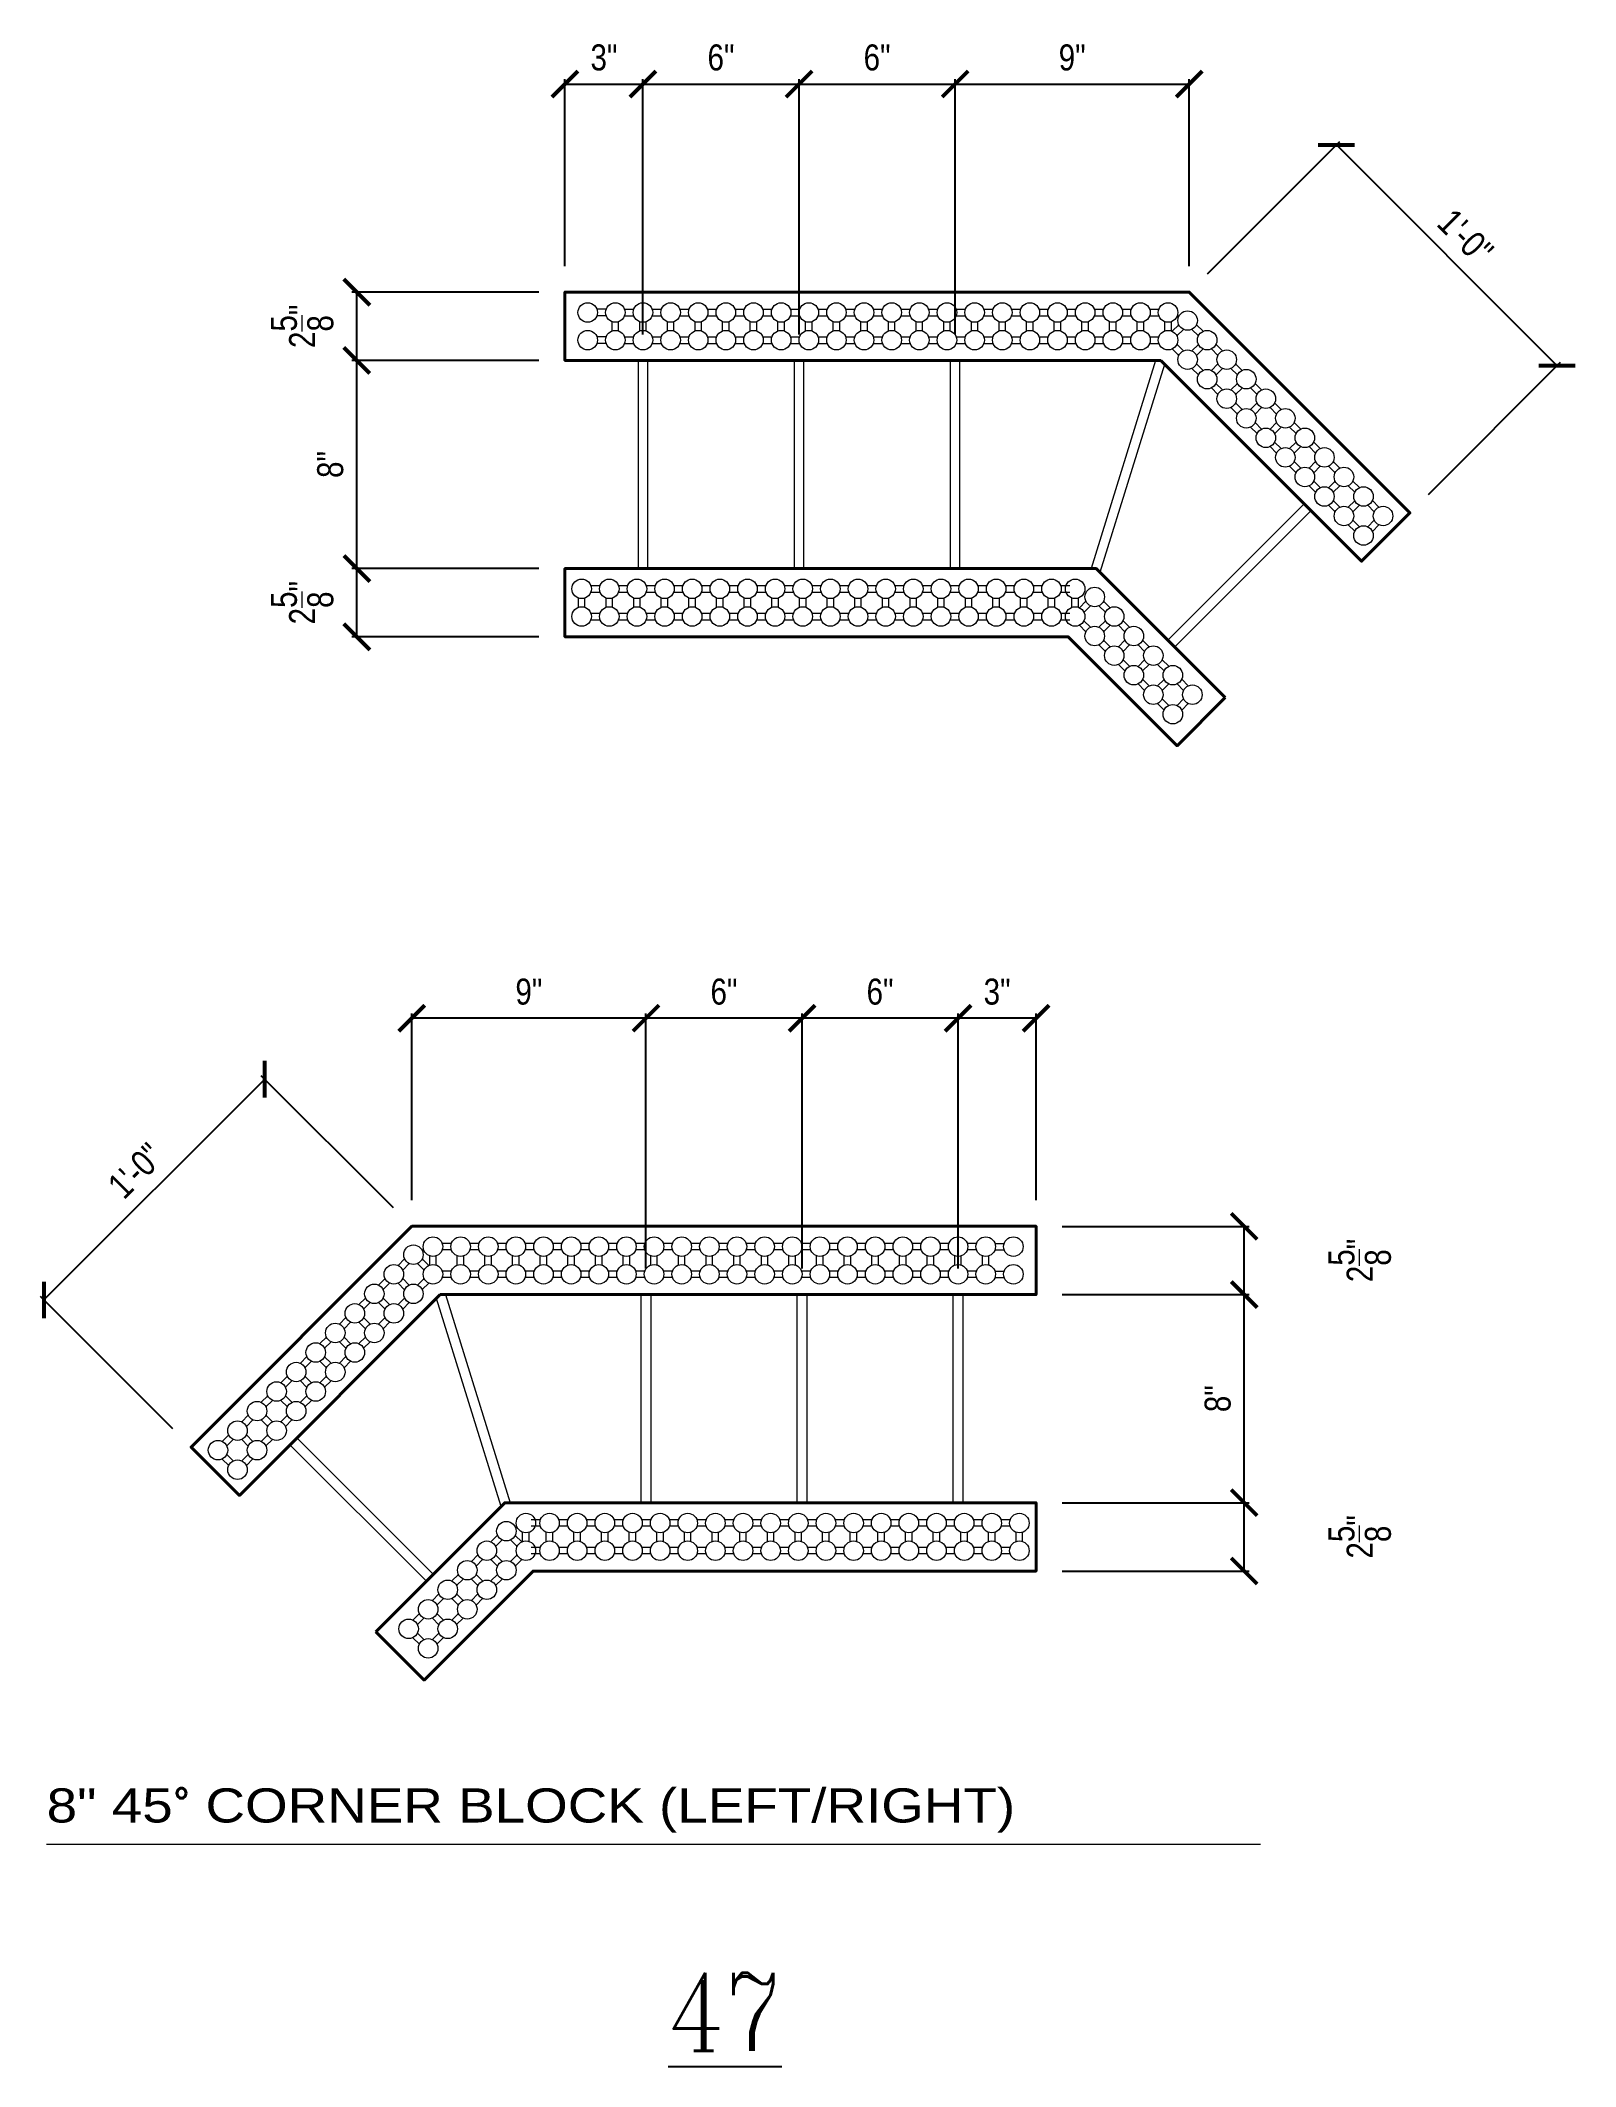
# Model space of a CAD drawing. Header units: inches. Extents: x -332.7 to -273.7, y 530.4 to 608.2.
import ezdxf

# ---------------------------------------------------------------- set-up
doc = ezdxf.new("R2010")
doc.units = ezdxf.units.IN
doc.header["$MEASUREMENT"] = 0
doc.layers.get('Defpoints').update_dxf_attribs({"color": 252})
for name, color, linetype, lineweight in [('1GB fine', 251, 'Continuous', 9), ('2GB med', 7, 'Continuous', 20), ('3GB heavy', 1, 'Continuous', 40), ('DIM', 3, 'Continuous', 13), ('GB Dim', 3, 'Continuous', 13)]:
    doc.layers.add(name, color=color, linetype=linetype, lineweight=lineweight)
doc.styles.add('ARCHTITLE', font='archtitl.shx', dxfattribs={"width": 1.2})
doc.styles.add('ARCTEXT', font='arctext.shx', dxfattribs={"width": 0.85})
doc.styles.add('RomanC', font='romanc.shx', dxfattribs={"width": 0.85, "height": 5})
doc.dimstyles.new('ARCTEXT 1-1', dxfattribs={"dimscale": 0, "dimtxt": 1, "dimasz": 1, "dimexe": 0.1875, "dimexo": 1, "dimgap": 0.5, "dimtad": 1, "dimdec": 4, "dimzin": 3, "dimdsep": 46, "dimlunit": 4, "dimtxsty": 'ARCTEXT', "dimblk": 'ARCHTICK', "dimcen": 1, "dimclrd": 256, "dimclre": 256, "dimclrt": 256, "dimadec": 0, "dimazin": 0, "dimtfac": 1, "dimtdec": 4, "dimtofl": 0, "dimtmove": 2, "dimatfit": 3, "dimldrblk": 'arrow', "dimfxl": 0, "dimtolj": 1, "dimtzin": 0, "dimarcsym": 0})

msp = doc.modelspace()

# ---------------------------------------------------------------- texts
at = {"layer": 'Defpoints', "insert": (-306.35824, 533.9591), "char_height": 3, "width": 90.08, "attachment_point": 2, "style": 'RomanC'}
msp.add_mtext('{\\L47\\P}\\P            ', dxfattribs=at)
at = {"layer": 'GB Dim', "color": 3, "insert": (-332.43537, 541.0502), "char_height": 1.3125, "width": 85.6421366, "attachment_point": 1, "style": 'ARCHTITLE'}
msp.add_mtext('8" 45{\\Fromanc.shx|c0;°} CORNER BLOCK (LEFT/RIGHT)', dxfattribs=at)

# ---------------------------------------------------------------- blocks, each defined once
blk = doc.blocks.new('_ArchTick')
at = {"color": 0, "linetype": 'ByBlock', "const_width": 0.15}
blk.add_lwpolyline([(-0.5, -0.5), (0.5, 0.5)], dxfattribs=at)
blk = doc.blocks.new('*D80')
at = {"layer": 'Defpoints', "color": 0}
for p in [(-297.396, 570.656), (-294.396, 562.656), (-297.396, 560.031)]:
    blk.add_point(p, dxfattribs=at)
at = {"layer": 'GB Dim', "lineweight": -2}
for p, q in [((-297.396, 561.031), (-297.396, 570.844)), ((-294.396, 570.656), (-297.396, 570.656)), ((-294.396, 563.656), (-294.396, 570.844))]:
    blk.add_line(p, q, dxfattribs=at)
at = {"layer": 'GB Dim', "lineweight": -2, "rotation": 180}
blk.add_blockref('_ArchTick', (-297.396, 570.656), dxfattribs=at)
at = {"layer": 'GB Dim', "lineweight": -2}
blk.add_blockref('_ArchTick', (-294.396, 570.656), dxfattribs=at)
at = {"layer": 'GB Dim', "insert": (-295.896, 571.673), "char_height": 1, "attachment_point": 5, "style": 'ARCTEXT'}
blk.add_mtext('\\A1;3"', dxfattribs=at)
blk = doc.blocks.new('arrow')
at = {"layer": 'DIM'}
blk.add_hatch(color=253, dxfattribs=at).paths.add_polyline_path([(-2, 0.5), (-2, -0.5), (0, 0)])
at = {"layer": 'DIM', "lineweight": 9}
for points in [[(-2, 0.983), (-2, 0.5), (-2.469, 0.617)], [(0.374, 0.094), (0, 0)], [(0.374, -0.094), (0, 0)], [(-2, -0.983), (-2, -0.5), (-2.469, -0.617)]]:
    blk.add_lwpolyline(points, dxfattribs=at)
at = {"layer": 'DIM', "lineweight": 15}
blk.add_lwpolyline([(0, 0), (-2, -0.5), (-2, 0.5), (0, 0)], dxfattribs=at)
blk = doc.blocks.new('*D81')
at = {"layer": 'Defpoints', "color": 0}
for p in [(-303.396, 570.656), (-303.396, 560.031), (-297.396, 560.031)]:
    blk.add_point(p, dxfattribs=at)
at = {"layer": 'GB Dim', "lineweight": -2}
for p, q in [((-303.396, 561.031), (-303.396, 570.844)), ((-297.396, 570.656), (-303.396, 570.656)), ((-297.396, 561.031), (-297.396, 570.844))]:
    blk.add_line(p, q, dxfattribs=at)
at = {"layer": 'GB Dim', "lineweight": -2, "rotation": 180}
blk.add_blockref('_ArchTick', (-303.396, 570.656), dxfattribs=at)
at = {"layer": 'GB Dim', "lineweight": -2}
blk.add_blockref('_ArchTick', (-297.396, 570.656), dxfattribs=at)
at = {"layer": 'GB Dim', "insert": (-300.396, 571.673), "char_height": 1, "attachment_point": 5, "style": 'ARCTEXT'}
blk.add_mtext('\\A1;6"', dxfattribs=at)
blk = doc.blocks.new('*D82')
at = {"layer": 'Defpoints', "color": 0}
for p in [(-309.396, 570.656), (-309.396, 560.031), (-303.396, 560.031)]:
    blk.add_point(p, dxfattribs=at)
at = {"layer": 'GB Dim', "lineweight": -2}
for p, q in [((-309.396, 561.031), (-309.396, 570.844)), ((-303.396, 570.656), (-309.396, 570.656)), ((-303.396, 561.031), (-303.396, 570.844))]:
    blk.add_line(p, q, dxfattribs=at)
at = {"layer": 'GB Dim', "lineweight": -2, "rotation": 180}
blk.add_blockref('_ArchTick', (-309.396, 570.656), dxfattribs=at)
at = {"layer": 'GB Dim', "lineweight": -2}
blk.add_blockref('_ArchTick', (-303.396, 570.656), dxfattribs=at)
at = {"layer": 'GB Dim', "insert": (-306.396, 571.673), "char_height": 1, "attachment_point": 5, "style": 'ARCTEXT'}
blk.add_mtext('\\A1;6"', dxfattribs=at)
blk = doc.blocks.new('*D83')
at = {"layer": 'Defpoints', "color": 0}
for p in [(-324.052, 568.313), (-318.396, 562.656), (-326.881, 554.171)]:
    blk.add_point(p, dxfattribs=at)
at = {"layer": 'GB Dim', "lineweight": -2}
for p, q in [((-332.538, 559.828), (-324.052, 568.313)), ((-319.103, 563.363), (-324.185, 568.446)), ((-327.588, 554.878), (-332.67, 559.96))]:
    blk.add_line(p, q, dxfattribs=at)
for p, rotation in [((-324.052, 568.313), 45.00000000000307), ((-332.538, 559.828), 225.000000000003)]:
    blk.add_blockref('_ArchTick', p, dxfattribs=dict(at, rotation=rotation))
at = {"layer": 'GB Dim', "insert": (-329.014, 564.79), "char_height": 1, "attachment_point": 5, "rotation": 45, "style": 'ARCTEXT'}
blk.add_mtext('\\A1;1\'-0"', dxfattribs=at)
blk = doc.blocks.new('*D68')
at = {"layer": 'Defpoints', "color": 0}
for p in [(-318.396, 570.656), (-318.396, 562.656), (-309.396, 560.031)]:
    blk.add_point(p, dxfattribs=at)
at = {"layer": 'GB Dim', "lineweight": -2}
for p, q in [((-318.396, 563.656), (-318.396, 570.844)), ((-309.396, 570.656), (-318.396, 570.656)), ((-309.396, 561.031), (-309.396, 570.844))]:
    blk.add_line(p, q, dxfattribs=at)
at = {"layer": 'GB Dim', "lineweight": -2, "rotation": 180}
blk.add_blockref('_ArchTick', (-318.396, 570.656), dxfattribs=at)
at = {"layer": 'GB Dim', "lineweight": -2}
blk.add_blockref('_ArchTick', (-309.396, 570.656), dxfattribs=at)
at = {"layer": 'GB Dim', "insert": (-313.896, 571.673), "char_height": 1, "attachment_point": 5, "style": 'ARCTEXT'}
blk.add_mtext('\\A1;9"', dxfattribs=at)
blk = doc.blocks.new('*D69')
at = {"layer": 'Defpoints', "color": 0}
for p in [(-294.396, 552.031), (-286.396, 552.031), (-294.396, 549.406)]:
    blk.add_point(p, dxfattribs=at)
at = {"layer": 'GB Dim', "lineweight": -2}
for p, q in [((-293.396, 552.031), (-286.208, 552.031)), ((-286.396, 549.406), (-286.396, 552.031)), ((-293.396, 549.406), (-286.208, 549.406))]:
    blk.add_line(p, q, dxfattribs=at)
for p, rotation in [((-286.396, 552.031), 90), ((-286.396, 549.406), 270)]:
    blk.add_blockref('_ArchTick', p, dxfattribs=dict(at, rotation=rotation))
at = {"layer": 'GB Dim', "insert": (-281.958, 550.719), "char_height": 1, "attachment_point": 5, "rotation": 90, "style": 'ARCTEXT'}
blk.add_mtext('\\A1;2{\\H1.000000x;\\S5/8;}"', dxfattribs=at)
blk = doc.blocks.new('*D70')
at = {"layer": 'Defpoints', "color": 0}
for p in [(-294.396, 560.031), (-286.396, 560.031), (-294.396, 552.031)]:
    blk.add_point(p, dxfattribs=at)
at = {"layer": 'GB Dim', "lineweight": -2}
for p, q in [((-293.396, 560.031), (-286.208, 560.031)), ((-286.396, 552.031), (-286.396, 560.031)), ((-293.396, 552.031), (-286.208, 552.031))]:
    blk.add_line(p, q, dxfattribs=at)
for p, rotation in [((-286.396, 560.031), 90), ((-286.396, 552.031), 270)]:
    blk.add_blockref('_ArchTick', p, dxfattribs=dict(at, rotation=rotation))
at = {"layer": 'GB Dim', "insert": (-287.413, 556.031), "char_height": 1, "attachment_point": 5, "rotation": 90, "style": 'ARCTEXT'}
blk.add_mtext('\\A1;8"', dxfattribs=at)
blk = doc.blocks.new('*D71')
at = {"layer": 'Defpoints', "color": 0}
for p in [(-294.396, 562.656), (-286.396, 562.656), (-294.396, 560.031)]:
    blk.add_point(p, dxfattribs=at)
at = {"layer": 'GB Dim', "lineweight": -2}
for p, q in [((-293.396, 562.656), (-286.208, 562.656)), ((-286.396, 560.031), (-286.396, 562.656)), ((-293.396, 560.031), (-286.208, 560.031))]:
    blk.add_line(p, q, dxfattribs=at)
for p, rotation in [((-286.396, 562.656), 90), ((-286.396, 560.031), 270)]:
    blk.add_blockref('_ArchTick', p, dxfattribs=dict(at, rotation=rotation))
at = {"layer": 'GB Dim', "insert": (-281.958, 561.344), "char_height": 1, "attachment_point": 5, "rotation": 90, "style": 'ARCTEXT'}
blk.add_mtext('\\A1;2{\\H1.000000x;\\S5/8;}"', dxfattribs=at)
blk = doc.blocks.new('*D72')
at = {"layer": 'Defpoints', "color": 0}
for p in [(-309.51, 606.568), (-312.51, 598.568), (-309.51, 595.943)]:
    blk.add_point(p, dxfattribs=at)
at = {"layer": 'GB Dim', "lineweight": -2}
for p, q in [((-312.51, 599.568), (-312.51, 606.755)), ((-309.51, 596.943), (-309.51, 606.755)), ((-312.51, 606.568), (-309.51, 606.568))]:
    blk.add_line(p, q, dxfattribs=at)
at = {"layer": 'GB Dim', "lineweight": -2, "rotation": 180}
blk.add_blockref('_ArchTick', (-312.51, 606.568), dxfattribs=at)
at = {"layer": 'GB Dim', "lineweight": -2}
blk.add_blockref('_ArchTick', (-309.51, 606.568), dxfattribs=at)
at = {"layer": 'GB Dim', "insert": (-311.01, 607.585), "char_height": 1, "attachment_point": 5, "style": 'ARCTEXT'}
blk.add_mtext('\\A1;3"', dxfattribs=at)
blk = doc.blocks.new('*D73')
at = {"layer": 'Defpoints', "color": 0}
for p in [(-303.51, 606.568), (-309.51, 595.943), (-303.51, 595.943)]:
    blk.add_point(p, dxfattribs=at)
at = {"layer": 'GB Dim', "lineweight": -2}
for p, q in [((-309.51, 596.943), (-309.51, 606.755)), ((-303.51, 596.943), (-303.51, 606.755)), ((-309.51, 606.568), (-303.51, 606.568))]:
    blk.add_line(p, q, dxfattribs=at)
at = {"layer": 'GB Dim', "lineweight": -2, "rotation": 180}
blk.add_blockref('_ArchTick', (-309.51, 606.568), dxfattribs=at)
at = {"layer": 'GB Dim', "lineweight": -2}
blk.add_blockref('_ArchTick', (-303.51, 606.568), dxfattribs=at)
at = {"layer": 'GB Dim', "insert": (-306.51, 607.585), "char_height": 1, "attachment_point": 5, "style": 'ARCTEXT'}
blk.add_mtext('\\A1;6"', dxfattribs=at)
blk = doc.blocks.new('*D74')
at = {"layer": 'Defpoints', "color": 0}
for p in [(-297.51, 606.568), (-303.51, 595.943), (-297.51, 595.943)]:
    blk.add_point(p, dxfattribs=at)
at = {"layer": 'GB Dim', "lineweight": -2}
for p, q in [((-303.51, 596.943), (-303.51, 606.755)), ((-297.51, 596.943), (-297.51, 606.755)), ((-303.51, 606.568), (-297.51, 606.568))]:
    blk.add_line(p, q, dxfattribs=at)
at = {"layer": 'GB Dim', "lineweight": -2, "rotation": 180}
blk.add_blockref('_ArchTick', (-303.51, 606.568), dxfattribs=at)
at = {"layer": 'GB Dim', "lineweight": -2}
blk.add_blockref('_ArchTick', (-297.51, 606.568), dxfattribs=at)
at = {"layer": 'GB Dim', "insert": (-300.51, 607.585), "char_height": 1, "attachment_point": 5, "style": 'ARCTEXT'}
blk.add_mtext('\\A1;6"', dxfattribs=at)
blk = doc.blocks.new('*D75')
at = {"layer": 'Defpoints', "color": 0}
for p in [(-282.854, 604.225), (-288.51, 598.568), (-280.025, 590.083)]:
    blk.add_point(p, dxfattribs=at)
at = {"layer": 'GB Dim', "lineweight": -2}
for p, q in [((-287.803, 599.275), (-282.721, 604.357)), ((-274.368, 595.739), (-282.854, 604.225)), ((-279.318, 590.79), (-274.236, 595.872))]:
    blk.add_line(p, q, dxfattribs=at)
for p, rotation in [((-282.854, 604.225), 135.0000000000062), ((-274.368, 595.739), 315.0000000000062)]:
    blk.add_blockref('_ArchTick', p, dxfattribs=dict(at, rotation=rotation))
at = {"layer": 'GB Dim', "insert": (-277.892, 600.701), "char_height": 1, "attachment_point": 5, "rotation": 315, "style": 'ARCTEXT'}
blk.add_mtext('\\A1;1\'-0"', dxfattribs=at)
blk = doc.blocks.new('*D76')
at = {"layer": 'Defpoints', "color": 0}
for p in [(-288.51, 606.568), (-288.51, 598.568), (-297.51, 595.943)]:
    blk.add_point(p, dxfattribs=at)
at = {"layer": 'GB Dim', "lineweight": -2}
for p, q in [((-297.51, 596.943), (-297.51, 606.755)), ((-288.51, 599.568), (-288.51, 606.755)), ((-297.51, 606.568), (-288.51, 606.568))]:
    blk.add_line(p, q, dxfattribs=at)
at = {"layer": 'GB Dim', "lineweight": -2, "rotation": 180}
blk.add_blockref('_ArchTick', (-297.51, 606.568), dxfattribs=at)
at = {"layer": 'GB Dim', "lineweight": -2}
blk.add_blockref('_ArchTick', (-288.51, 606.568), dxfattribs=at)
at = {"layer": 'GB Dim', "insert": (-293.01, 607.585), "char_height": 1, "attachment_point": 5, "style": 'ARCTEXT'}
blk.add_mtext('\\A1;9"', dxfattribs=at)
blk = doc.blocks.new('*D77')
at = {"layer": 'Defpoints', "color": 0}
for p in [(-320.51, 587.943), (-312.51, 587.943), (-312.51, 585.318)]:
    blk.add_point(p, dxfattribs=at)
at = {"layer": 'GB Dim', "lineweight": -2}
for p, q in [((-313.51, 587.943), (-320.698, 587.943)), ((-320.51, 585.318), (-320.51, 587.943)), ((-313.51, 585.318), (-320.698, 585.318))]:
    blk.add_line(p, q, dxfattribs=at)
for p, rotation in [((-320.51, 587.943), 90), ((-320.51, 585.318), 270)]:
    blk.add_blockref('_ArchTick', p, dxfattribs=dict(at, rotation=rotation))
at = {"layer": 'GB Dim', "insert": (-322.615, 586.63), "char_height": 1, "attachment_point": 5, "rotation": 90, "style": 'ARCTEXT'}
blk.add_mtext('\\A1;2{\\H1.000000x;\\S5/8;}"', dxfattribs=at)
blk = doc.blocks.new('*D78')
at = {"layer": 'Defpoints', "color": 0}
for p in [(-320.51, 595.943), (-312.51, 595.943), (-312.51, 587.943)]:
    blk.add_point(p, dxfattribs=at)
at = {"layer": 'GB Dim', "lineweight": -2}
for p, q in [((-313.51, 595.943), (-320.698, 595.943)), ((-320.51, 587.943), (-320.51, 595.943)), ((-313.51, 587.943), (-320.698, 587.943))]:
    blk.add_line(p, q, dxfattribs=at)
for p, rotation in [((-320.51, 595.943), 90), ((-320.51, 587.943), 270)]:
    blk.add_blockref('_ArchTick', p, dxfattribs=dict(at, rotation=rotation))
at = {"layer": 'GB Dim', "insert": (-321.528, 591.943), "char_height": 1, "attachment_point": 5, "rotation": 90, "style": 'ARCTEXT'}
blk.add_mtext('\\A1;8"', dxfattribs=at)
blk = doc.blocks.new('*D79')
at = {"layer": 'Defpoints', "color": 0}
for p in [(-320.51, 598.568), (-312.51, 598.568), (-312.51, 595.943)]:
    blk.add_point(p, dxfattribs=at)
at = {"layer": 'GB Dim', "lineweight": -2}
for p, q in [((-313.51, 598.568), (-320.698, 598.568)), ((-320.51, 595.943), (-320.51, 598.568)), ((-313.51, 595.943), (-320.698, 595.943))]:
    blk.add_line(p, q, dxfattribs=at)
for p, rotation in [((-320.51, 598.568), 90), ((-320.51, 595.943), 270)]:
    blk.add_blockref('_ArchTick', p, dxfattribs=dict(at, rotation=rotation))
at = {"layer": 'GB Dim', "insert": (-322.615, 597.255), "char_height": 1, "attachment_point": 5, "rotation": 90, "style": 'ARCTEXT'}
blk.add_mtext('\\A1;2{\\H1.000000x;\\S5/8;}"', dxfattribs=at)

# ---------------------------------------------------------------- dimensions: what is measured, and where the dimension line sits
at = {"layer": 'GB Dim'}
for base, p1, p2, picture, middle in [((-309.51043, 606.56792), (-312.51043, 598.56792), (-309.51043, 595.94292), '*D72', (-311.01043, 607.58516)), ((-303.51043, 606.56792), (-309.51043, 595.94292), (-303.51043, 595.94292), '*D73', (-306.51043, 607.58516)), ((-297.51043, 606.56792), (-303.51043, 595.94292), (-297.51043, 595.94292), '*D74', (-300.51043, 607.58516)), ((-288.51043, 606.56792), (-297.51043, 595.94292), (-288.51043, 598.56792), '*D76', (-293.01043, 607.58516))]:
    dim = msp.add_linear_dim(base=base, p1=p1, p2=p2, dimstyle='ARCTEXT 1-1', override={"dimscale": 1}, dxfattribs=at)
    dim.commit()
    dim.dimension.update_dxf_attribs({"geometry": picture, "text_midpoint": middle})
for p1, p2, distance, picture, middle in [((-280.02515, 590.08264), (-288.51043, 598.56792), -8, '*D75', (-277.89164, 600.70143)), ((-326.8809, 554.17096), (-318.39562, 562.65624), 8, '*D83', (-329.01441, 564.78975))]:
    dim = msp.add_aligned_dim(p1=p1, p2=p2, distance=distance, dimstyle='ARCTEXT 1-1', override={"dimscale": 1}, dxfattribs=at)
    dim.commit()
    dim.dimension.update_dxf_attribs({"geometry": picture, "text_midpoint": middle})
for base, p1, p2, angle, picture, middle in [((-320.51043, 598.56792), (-312.51043, 595.94292), (-312.51043, 598.56792), 270, '*D79', (-322.6146, 597.25542)), ((-320.51043, 595.94292), (-312.51043, 587.94292), (-312.51043, 595.94292), 270, '*D78', (-321.52767, 591.94292)), ((-320.51043, 587.94292), (-312.51043, 585.31792), (-312.51043, 587.94292), 270, '*D77', (-322.6146, 586.63042)), ((-318.39562, 570.65624), (-309.39562, 560.03124), (-318.39562, 562.65624), 180, '*D68', (-313.89562, 571.67348)), ((-309.39562, 570.65624), (-303.39562, 560.03124), (-309.39562, 560.03124), 180, '*D82', (-306.39562, 571.67348)), ((-303.39562, 570.65624), (-297.39562, 560.03124), (-303.39562, 560.03124), 180, '*D81', (-300.39562, 571.67348)), ((-297.39562, 570.65624), (-294.39562, 562.65624), (-297.39562, 560.03124), 180, '*D80', (-295.89562, 571.67348)), ((-286.39562, 562.65624), (-294.39562, 560.03124), (-294.39562, 562.65624), 270, '*D71', (-281.95812, 561.34374)), ((-286.39562, 560.03124), (-294.39562, 552.03124), (-294.39562, 560.03124), 270, '*D70', (-287.41286, 556.03124)), ((-286.39562, 552.03124), (-294.39562, 549.40624), (-294.39562, 552.03124), 270, '*D69', (-281.95812, 550.71874))]:
    dim = msp.add_linear_dim(base=base, p1=p1, p2=p2, angle=angle, dimstyle='ARCTEXT 1-1', override={"dimscale": 1}, dxfattribs=at)
    dim.commit()
    dim.dimension.update_dxf_attribs({"geometry": picture, "text_midpoint": middle})

# ---------------------------------------------------------------- linework, layer by layer
at = {"layer": '1GB fine'}
for p, q in [((-310.92596, 597.66021), (-311.2824, 597.66021)), ((-310.92674, 597.91094), (-311.28162, 597.91094)), ((-310.6972, 597.07798), (-310.6972, 597.43286)), ((-310.44647, 597.0772), (-310.44647, 597.43364)), ((-310.2199, 597.66021), (-309.86346, 597.66021)), ((-310.21912, 597.91094), (-309.86424, 597.91094)), ((-309.6347, 597.07798), (-309.6347, 597.43286)), ((-309.38397, 597.0772), (-309.38397, 597.43364)), ((-309.1574, 597.66021), (-308.80096, 597.66021)), ((-309.15662, 597.91094), (-308.80174, 597.91094)), ((-308.5722, 597.07798), (-308.5722, 597.43286)), ((-308.32147, 597.0772), (-308.32147, 597.43364)), ((-308.0949, 597.66021), (-307.73846, 597.66021)), ((-308.09412, 597.91094), (-307.73924, 597.91094)), ((-307.5097, 597.07798), (-307.5097, 597.43286)), ((-307.25897, 597.0772), (-307.25897, 597.43364)), ((-307.0324, 597.66021), (-306.67596, 597.66021)), ((-307.03162, 597.91094), (-306.67674, 597.91094)), ((-306.4472, 597.07798), (-306.4472, 597.43286)), ((-306.19647, 597.0772), (-306.19647, 597.43364)), ((-305.9699, 597.66021), (-305.61346, 597.66021)), ((-305.96912, 597.91094), (-305.61424, 597.91094)), ((-305.3847, 597.07798), (-305.3847, 597.43286)), ((-305.13397, 597.0772), (-305.13397, 597.43364)), ((-304.9074, 597.66021), (-304.55096, 597.66021)), ((-304.90662, 597.91094), (-304.55174, 597.91094)), ((-304.3222, 597.07798), (-304.3222, 597.43286)), ((-304.07147, 597.0772), (-304.07147, 597.43364)), ((-303.8449, 597.66021), (-303.48846, 597.66021)), ((-303.84412, 597.91094), (-303.48924, 597.91094)), ((-303.2597, 597.07798), (-303.2597, 597.43286)), ((-303.00897, 597.0772), (-303.00897, 597.43364)), ((-302.7824, 597.66021), (-302.42596, 597.66021)), ((-302.78162, 597.91094), (-302.42674, 597.91094)), ((-302.1972, 597.07798), (-302.1972, 597.43286)), ((-301.94647, 597.0772), (-301.94647, 597.43364)), ((-301.7199, 597.66021), (-301.36346, 597.66021)), ((-301.71912, 597.91094), (-301.36424, 597.91094)), ((-301.1347, 597.07798), (-301.1347, 597.43286)), ((-300.88397, 597.0772), (-300.88397, 597.43364)), ((-300.6574, 597.66021), (-300.30096, 597.66021)), ((-300.65662, 597.91094), (-300.30174, 597.91094)), ((-300.0722, 597.07798), (-300.0722, 597.43286)), ((-299.82147, 597.0772), (-299.82147, 597.43364)), ((-299.5949, 597.66021), (-299.23846, 597.66021)), ((-299.59412, 597.91094), (-299.23924, 597.91094)), ((-299.0097, 597.07798), (-299.0097, 597.43286)), ((-298.75897, 597.0772), (-298.75897, 597.43364)), ((-298.5324, 597.66021), (-298.17596, 597.66021)), ((-298.53162, 597.91094), (-298.17674, 597.91094)), ((-297.9472, 597.07798), (-297.9472, 597.43286)), ((-297.69647, 597.0772), (-297.69647, 597.43364)), ((-297.4699, 597.66021), (-297.11346, 597.66021)), ((-297.46912, 597.91094), (-297.11424, 597.91094)), ((-296.8847, 597.07798), (-296.8847, 597.43286)), ((-296.63397, 597.0772), (-296.63397, 597.43364)), ((-296.4074, 597.66021), (-296.05096, 597.66021)), ((-296.40662, 597.91094), (-296.05174, 597.91094)), ((-295.8222, 597.07798), (-295.8222, 597.43286)), ((-295.57147, 597.0772), (-295.57147, 597.43364)), ((-295.3449, 597.66021), (-294.98846, 597.66021)), ((-295.34412, 597.91094), (-294.98924, 597.91094)), ((-294.7597, 597.07798), (-294.7597, 597.43286)), ((-294.50897, 597.0772), (-294.50897, 597.43364)), ((-294.2824, 597.66021), (-293.92596, 597.66021)), ((-294.28162, 597.91094), (-293.92674, 597.91094)), ((-293.6972, 597.07798), (-293.6972, 597.43286)), ((-293.44647, 597.0772), (-293.44647, 597.43364)), ((-293.2199, 597.66021), (-292.86346, 597.66021)), ((-293.21912, 597.91094), (-292.86424, 597.91094)), ((-292.6347, 597.07798), (-292.6347, 597.43286)), ((-292.38397, 597.0772), (-292.38397, 597.43364)), ((-292.1574, 597.66021), (-291.80096, 597.66021)), ((-292.15662, 597.91094), (-291.80174, 597.91094)), ((-291.5722, 597.07798), (-291.5722, 597.43286)), ((-291.32147, 597.0772), (-291.32147, 597.43364)), ((-291.0949, 597.66021), (-290.73846, 597.66021)), ((-291.09412, 597.91094), (-290.73924, 597.91094)), ((-290.5097, 597.07798), (-290.5097, 597.43286)), ((-290.25897, 597.0772), (-290.25897, 597.43364)), ((-290.0324, 597.66021), (-289.67596, 597.66021)), ((-290.03162, 597.91094), (-289.67674, 597.91094)), ((-289.4472, 597.07798), (-289.4472, 597.43286)), ((-289.19647, 597.0772), (-289.19647, 597.43364)), ((-310.92596, 596.59771), (-311.2824, 596.59771)), ((-310.92674, 596.84844), (-311.28162, 596.84844)), ((-310.2199, 596.59771), (-309.86346, 596.59771)), ((-310.21912, 596.84844), (-309.86424, 596.84844)), ((-309.1574, 596.59771), (-308.80096, 596.59771)), ((-309.15662, 596.84844), (-308.80174, 596.84844)), ((-308.0949, 596.59771), (-307.73846, 596.59771)), ((-308.09412, 596.84844), (-307.73924, 596.84844)), ((-307.0324, 596.59771), (-306.67596, 596.59771)), ((-307.03162, 596.84844), (-306.67674, 596.84844)), ((-305.9699, 596.59771), (-305.61346, 596.59771)), ((-305.96912, 596.84844), (-305.61424, 596.84844)), ((-304.9074, 596.59771), (-304.55096, 596.59771)), ((-304.90662, 596.84844), (-304.55174, 596.84844)), ((-303.8449, 596.59771), (-303.48846, 596.59771)), ((-303.84412, 596.84844), (-303.48924, 596.84844)), ((-302.7824, 596.59771), (-302.42596, 596.59771)), ((-302.78162, 596.84844), (-302.42674, 596.84844)), ((-301.7199, 596.59771), (-301.36346, 596.59771)), ((-301.71912, 596.84844), (-301.36424, 596.84844)), ((-300.6574, 596.59771), (-300.30096, 596.59771)), ((-300.65662, 596.84844), (-300.30174, 596.84844)), ((-299.5949, 596.59771), (-299.23846, 596.59771)), ((-299.59412, 596.84844), (-299.23924, 596.84844)), ((-298.5324, 596.59771), (-298.17596, 596.59771)), ((-298.53162, 596.84844), (-298.17674, 596.84844)), ((-297.4699, 596.59771), (-297.11346, 596.59771)), ((-297.46912, 596.84844), (-297.11424, 596.84844)), ((-296.4074, 596.59771), (-296.05096, 596.59771)), ((-296.40662, 596.84844), (-296.05174, 596.84844)), ((-295.3449, 596.59771), (-294.98846, 596.59771)), ((-295.34412, 596.84844), (-294.98924, 596.84844)), ((-294.2824, 596.59771), (-293.92596, 596.59771)), ((-294.28162, 596.84844), (-293.92674, 596.84844)), ((-293.2199, 596.59771), (-292.86346, 596.59771)), ((-293.21912, 596.84844), (-292.86424, 596.84844)), ((-292.1574, 596.59771), (-291.80096, 596.59771)), ((-292.15662, 596.84844), (-291.80174, 596.84844)), ((-291.0949, 596.59771), (-290.73846, 596.59771)), ((-291.09412, 596.84844), (-290.73924, 596.84844)), ((-290.0324, 596.59771), (-289.67596, 596.59771)), ((-290.03162, 596.84844), (-289.67674, 596.84844)), ((-289.16062, 597.06222), (-288.90968, 597.31316)), ((-288.98388, 596.88438), (-288.73184, 597.13642)), ((-288.15838, 596.88648), (-288.40932, 597.13742)), ((-287.98054, 597.06322), (-288.23257, 597.31526)), ((-288.90968, 596.13518), (-289.16062, 596.38612)), ((-288.73184, 596.31192), (-288.98388, 596.56396)), ((-288.40932, 596.31092), (-288.15838, 596.56186)), ((-288.23257, 596.13308), (-287.98054, 596.38512)), ((-287.98054, 595.56062), (-288.23257, 595.81266)), ((-287.40708, 596.13518), (-287.65802, 596.38612)), ((-287.65802, 595.55962), (-287.40708, 595.81056)), ((-287.22924, 596.31192), (-287.48127, 596.56396)), ((-286.47794, 595.56062), (-286.72997, 595.81266)), ((-288.15838, 595.38388), (-288.40932, 595.63482)), ((-287.48127, 595.38178), (-287.22924, 595.63382)), ((-287.22924, 594.80932), (-287.48127, 595.06136)), ((-286.65578, 595.38388), (-286.90672, 595.63482)), ((-286.90672, 594.80832), (-286.65578, 595.05926)), ((-285.72664, 594.80932), (-285.97867, 595.06136)), ((-287.40708, 594.63258), (-287.65802, 594.88351)), ((-286.72997, 594.63048), (-286.47794, 594.88252)), ((-286.47794, 594.05802), (-286.72997, 594.31005)), ((-285.90448, 594.63258), (-286.15542, 594.88351)), ((-286.15541, 594.05702), (-285.90448, 594.30796)), ((-284.97534, 594.05802), (-285.22737, 594.31005)), ((-286.65578, 593.88128), (-286.90672, 594.13221)), ((-285.97867, 593.87918), (-285.72664, 594.13121)), ((-285.72664, 593.30672), (-285.97867, 593.55875)), ((-285.15318, 593.88128), (-285.40412, 594.13221)), ((-285.40411, 593.30572), (-285.15318, 593.55666)), ((-284.22403, 593.30672), (-284.47607, 593.55875)), ((-285.90448, 593.12997), (-286.15542, 593.38091)), ((-285.22737, 593.12788), (-284.97533, 593.37991)), ((-284.97534, 592.55542), (-285.22737, 592.80745)), ((-284.40188, 593.12997), (-284.65281, 593.38091)), ((-284.65281, 592.55442), (-284.40188, 592.80536)), ((-283.47273, 592.55542), (-283.72477, 592.80745)), ((-285.15318, 592.37867), (-285.40412, 592.62961)), ((-284.47607, 592.37658), (-284.22403, 592.62861)), ((-284.22403, 591.80412), (-284.47607, 592.05615)), ((-283.65058, 592.37867), (-283.90151, 592.62961)), ((-283.90151, 591.80312), (-283.65058, 592.05406)), ((-282.72143, 591.80412), (-282.97347, 592.05615)), ((-284.40188, 591.62737), (-284.65281, 591.87831)), ((-283.65058, 590.87607), (-283.90151, 591.12701)), ((-283.72477, 591.62528), (-283.47273, 591.87731)), ((-283.47273, 591.05282), (-283.72477, 591.30485)), ((-282.89927, 591.62737), (-283.15021, 591.87831)), ((-283.15021, 591.05182), (-282.89927, 591.30275)), ((-282.14797, 590.87607), (-282.39891, 591.12701)), ((-281.97013, 591.05282), (-282.22217, 591.30485)), ((-282.89927, 590.12477), (-283.15021, 590.37571)), ((-282.97347, 590.87397), (-282.72143, 591.12601)), ((-282.72143, 590.30151), (-282.97347, 590.55355)), ((-282.39891, 590.30052), (-282.14797, 590.55145)), ((-282.22217, 590.12267), (-281.97013, 590.37471)), ((-281.39667, 590.12477), (-281.64761, 590.37571)), ((-281.21883, 590.30151), (-281.47087, 590.55355)), ((-282.14797, 589.37347), (-282.39891, 589.62441)), ((-281.97013, 589.55021), (-282.22217, 589.80225)), ((-281.64761, 589.54922), (-281.39667, 589.80015)), ((-281.47087, 589.37137), (-281.21883, 589.62341)), ((-311.51387, 587.28594), (-311.159, 587.28594)), ((-310.45137, 587.28594), (-310.0965, 587.28594)), ((-309.38887, 587.28594), (-309.034, 587.28594)), ((-308.32637, 587.28594), (-307.9715, 587.28594)), ((-307.26387, 587.28594), (-306.909, 587.28594)), ((-306.20137, 587.28594), (-305.8465, 587.28594)), ((-305.13887, 587.28594), (-304.784, 587.28594)), ((-304.07637, 587.28594), (-303.7215, 587.28594)), ((-303.01387, 587.28594), (-302.659, 587.28594)), ((-301.95137, 587.28594), (-301.5965, 587.28594)), ((-300.88887, 587.28594), (-300.534, 587.28594)), ((-299.82637, 587.28594), (-299.4715, 587.28594)), ((-298.76387, 587.28594), (-298.409, 587.28594)), ((-297.70137, 587.28594), (-297.3465, 587.28594)), ((-296.63887, 587.28594), (-296.284, 587.28594)), ((-295.57637, 587.28594), (-295.2215, 587.28594)), ((-294.51387, 587.28594), (-294.159, 587.28594)), ((-293.45137, 587.28594), (-293.0965, 587.28594)), ((-311.99196, 586.45298), (-311.99196, 586.80786)), ((-311.74123, 586.4522), (-311.74123, 586.80864)), ((-311.51465, 587.03521), (-311.15822, 587.03521)), ((-310.92946, 586.45298), (-310.92946, 586.80786)), ((-310.67873, 586.4522), (-310.67873, 586.80864)), ((-310.45215, 587.03521), (-310.09572, 587.03521)), ((-309.86696, 586.45298), (-309.86696, 586.80786)), ((-309.61623, 586.4522), (-309.61623, 586.80864)), ((-309.38965, 587.03521), (-309.03322, 587.03521)), ((-308.80446, 586.45298), (-308.80446, 586.80786)), ((-308.55373, 586.4522), (-308.55373, 586.80864)), ((-308.32715, 587.03521), (-307.97072, 587.03521)), ((-307.74196, 586.45298), (-307.74196, 586.80786)), ((-307.49123, 586.4522), (-307.49123, 586.80864)), ((-307.26465, 587.03521), (-306.90822, 587.03521)), ((-306.67946, 586.45298), (-306.67946, 586.80786)), ((-306.42873, 586.4522), (-306.42873, 586.80864)), ((-306.20215, 587.03521), (-305.84572, 587.03521)), ((-305.61696, 586.45298), (-305.61696, 586.80786)), ((-305.36623, 586.4522), (-305.36623, 586.80864)), ((-305.13965, 587.03521), (-304.78322, 587.03521)), ((-304.55446, 586.45298), (-304.55446, 586.80786)), ((-304.30373, 586.4522), (-304.30373, 586.80864)), ((-304.07715, 587.03521), (-303.72072, 587.03521)), ((-303.49196, 586.45298), (-303.49196, 586.80786)), ((-303.24123, 586.4522), (-303.24123, 586.80864)), ((-303.01465, 587.03521), (-302.65822, 587.03521)), ((-302.42946, 586.45298), (-302.42946, 586.80786)), ((-302.17873, 586.4522), (-302.17873, 586.80864)), ((-301.95215, 587.03521), (-301.59572, 587.03521)), ((-301.36696, 586.45298), (-301.36696, 586.80786)), ((-301.11623, 586.4522), (-301.11623, 586.80864)), ((-300.88965, 587.03521), (-300.53322, 587.03521)), ((-300.30446, 586.45298), (-300.30446, 586.80786)), ((-300.05373, 586.4522), (-300.05373, 586.80864)), ((-299.82715, 587.03521), (-299.47072, 587.03521)), ((-299.24196, 586.45298), (-299.24196, 586.80786)), ((-298.99123, 586.4522), (-298.99123, 586.80864)), ((-298.76465, 587.03521), (-298.40822, 587.03521)), ((-298.17946, 586.45298), (-298.17946, 586.80786)), ((-297.92873, 586.4522), (-297.92873, 586.80864)), ((-297.70215, 587.03521), (-297.34572, 587.03521)), ((-297.11696, 586.45298), (-297.11696, 586.80786)), ((-296.86623, 586.4522), (-296.86623, 586.80864)), ((-296.63965, 587.03521), (-296.28322, 587.03521)), ((-296.05446, 586.45298), (-296.05446, 586.80786)), ((-295.80373, 586.4522), (-295.80373, 586.80864)), ((-295.57715, 587.03521), (-295.22072, 587.03521)), ((-294.99196, 586.45298), (-294.99196, 586.80786)), ((-294.74123, 586.4522), (-294.74123, 586.80864)), ((-294.51465, 587.03521), (-294.15822, 587.03521)), ((-293.92946, 586.45298), (-293.92946, 586.80786)), ((-293.67873, 586.4522), (-293.67873, 586.80864)), ((-293.45215, 587.03521), (-293.09572, 587.03521)), ((-293.01979, 586.45298), (-293.01979, 586.80786)), ((-292.76906, 586.4522), (-292.76906, 586.80864)), ((-292.73321, 586.43722), (-292.48227, 586.68816)), ((-292.55647, 586.25938), (-292.30443, 586.51142)), ((-291.73097, 586.26148), (-291.98191, 586.51242)), ((-291.55313, 586.43822), (-291.80517, 586.69026)), ((-311.51465, 585.97271), (-311.15822, 585.97271)), ((-311.51387, 586.22344), (-311.159, 586.22344)), ((-310.45215, 585.97271), (-310.09572, 585.97271)), ((-310.45137, 586.22344), (-310.0965, 586.22344)), ((-309.38965, 585.97271), (-309.03322, 585.97271)), ((-309.38887, 586.22344), (-309.034, 586.22344)), ((-308.32715, 585.97271), (-307.97072, 585.97271)), ((-308.32637, 586.22344), (-307.9715, 586.22344)), ((-307.26465, 585.97271), (-306.90822, 585.97271)), ((-307.26387, 586.22344), (-306.909, 586.22344)), ((-306.20215, 585.97271), (-305.84572, 585.97271)), ((-306.20137, 586.22344), (-305.8465, 586.22344)), ((-305.13965, 585.97271), (-304.78322, 585.97271)), ((-305.13887, 586.22344), (-304.784, 586.22344)), ((-304.07715, 585.97271), (-303.72072, 585.97271)), ((-304.07637, 586.22344), (-303.7215, 586.22344)), ((-303.01465, 585.97271), (-302.65822, 585.97271)), ((-303.01387, 586.22344), (-302.659, 586.22344)), ((-301.95215, 585.97271), (-301.59572, 585.97271)), ((-301.95137, 586.22344), (-301.5965, 586.22344)), ((-300.88965, 585.97271), (-300.53322, 585.97271)), ((-300.88887, 586.22344), (-300.534, 586.22344)), ((-299.82715, 585.97271), (-299.47072, 585.97271)), ((-299.82637, 586.22344), (-299.4715, 586.22344)), ((-298.76465, 585.97271), (-298.40822, 585.97271)), ((-298.76387, 586.22344), (-298.409, 586.22344)), ((-297.70215, 585.97271), (-297.34572, 585.97271)), ((-297.70137, 586.22344), (-297.3465, 586.22344)), ((-296.63965, 585.97271), (-296.28322, 585.97271)), ((-296.63887, 586.22344), (-296.284, 586.22344)), ((-295.57715, 585.97271), (-295.22072, 585.97271)), ((-295.57637, 586.22344), (-295.2215, 586.22344)), ((-294.51465, 585.97271), (-294.15822, 585.97271)), ((-294.51387, 586.22344), (-294.159, 586.22344)), ((-293.45215, 585.97271), (-293.09572, 585.97271)), ((-293.45137, 586.22344), (-293.0965, 586.22344)), ((-292.48227, 585.51018), (-292.73321, 585.76112)), ((-292.30443, 585.68692), (-292.55647, 585.93896)), ((-291.98191, 585.68592), (-291.73097, 585.93686)), ((-291.80517, 585.50808), (-291.55313, 585.76012)), ((-290.97967, 585.51018), (-291.23061, 585.76112)), ((-290.80183, 585.68692), (-291.05387, 585.93896)), ((-291.73097, 584.75888), (-291.98191, 585.00982)), ((-291.55313, 584.93562), (-291.80517, 585.18766)), ((-291.23061, 584.93462), (-290.97967, 585.18556)), ((-291.05387, 584.75678), (-290.80183, 585.00882)), ((-290.22837, 584.75888), (-290.47931, 585.00982)), ((-290.05053, 584.93562), (-290.30256, 585.18766)), ((-290.97967, 584.00758), (-291.23061, 584.25851)), ((-290.80183, 584.18432), (-291.05387, 584.43636)), ((-290.47931, 584.18332), (-290.22837, 584.43426)), ((-290.30256, 584.00548), (-290.05053, 584.25752)), ((-289.47707, 584.00758), (-289.72801, 584.25851)), ((-289.29923, 584.18432), (-289.55126, 584.43636)), ((-290.22837, 583.25628), (-290.47931, 583.50721)), ((-290.05053, 583.43302), (-290.30256, 583.68505)), ((-289.72801, 583.43202), (-289.47707, 583.68296)), ((-289.55126, 583.25418), (-289.29923, 583.50621)), ((-288.72577, 583.25628), (-288.97671, 583.50721)), ((-288.54793, 583.43302), (-288.79996, 583.68505)), ((-289.47707, 582.50497), (-289.72801, 582.75591)), ((-289.29923, 582.68172), (-289.55126, 582.93375)), ((-288.97671, 582.68072), (-288.72577, 582.93166)), ((-288.79996, 582.50288), (-288.54793, 582.75491)), ((-316.87365, 561.74853), (-317.23008, 561.74853)), ((-316.87443, 561.99926), (-317.22931, 561.99926)), ((-315.81115, 561.74853), (-316.16758, 561.74853)), ((-315.81193, 561.99926), (-316.16681, 561.99926)), ((-314.74865, 561.74853), (-315.10508, 561.74853)), ((-314.74943, 561.99926), (-315.10431, 561.99926)), ((-313.68615, 561.74853), (-314.04258, 561.74853)), ((-313.68693, 561.99926), (-314.04181, 561.99926)), ((-312.62365, 561.74853), (-312.98008, 561.74853)), ((-312.62443, 561.99926), (-312.97931, 561.99926)), ((-311.56115, 561.74853), (-311.91758, 561.74853)), ((-311.56193, 561.99926), (-311.91681, 561.99926)), ((-310.49865, 561.74853), (-310.85508, 561.74853)), ((-310.49943, 561.99926), (-310.85431, 561.99926)), ((-309.43615, 561.74853), (-309.79258, 561.74853)), ((-309.43693, 561.99926), (-309.79181, 561.99926)), ((-308.37365, 561.74853), (-308.73008, 561.74853)), ((-308.37443, 561.99926), (-308.72931, 561.99926)), ((-307.31115, 561.74853), (-307.66758, 561.74853)), ((-307.31193, 561.99926), (-307.66681, 561.99926)), ((-306.24865, 561.74853), (-306.60508, 561.74853)), ((-306.24943, 561.99926), (-306.60431, 561.99926)), ((-305.18615, 561.74853), (-305.54258, 561.74853)), ((-305.18693, 561.99926), (-305.54181, 561.99926)), ((-304.12365, 561.74853), (-304.48008, 561.74853)), ((-304.12443, 561.99926), (-304.47931, 561.99926)), ((-303.06115, 561.74853), (-303.41758, 561.74853)), ((-303.06193, 561.99926), (-303.41681, 561.99926)), ((-301.99865, 561.74853), (-302.35508, 561.74853)), ((-301.99943, 561.99926), (-302.35431, 561.99926)), ((-300.93615, 561.74853), (-301.29258, 561.74853)), ((-300.93693, 561.99926), (-301.29181, 561.99926)), ((-299.87365, 561.74853), (-300.23008, 561.74853)), ((-299.87443, 561.99926), (-300.22931, 561.99926)), ((-298.81115, 561.74853), (-299.16758, 561.74853)), ((-298.81193, 561.99926), (-299.16681, 561.99926)), ((-297.74865, 561.74853), (-298.10508, 561.74853)), ((-297.74943, 561.99926), (-298.10431, 561.99926)), ((-296.68615, 561.74853), (-297.04258, 561.74853)), ((-296.68693, 561.99926), (-297.04181, 561.99926)), ((-295.98008, 561.74853), (-295.62365, 561.74853)), ((-295.97931, 561.99926), (-295.62443, 561.99926)), ((-318.92551, 561.15154), (-318.67347, 561.40358)), ((-318.74767, 560.9748), (-318.49673, 561.22574)), ((-317.92217, 560.9727), (-318.17421, 561.22474)), ((-317.74543, 561.15054), (-317.99637, 561.40148)), ((-317.70958, 561.16552), (-317.70958, 561.52196)), ((-317.45885, 561.1663), (-317.45885, 561.52118)), ((-316.87443, 560.93676), (-317.22931, 560.93676)), ((-316.64708, 561.16552), (-316.64708, 561.52196)), ((-316.39635, 561.1663), (-316.39635, 561.52118)), ((-315.81193, 560.93676), (-316.16681, 560.93676)), ((-315.58458, 561.16552), (-315.58458, 561.52196)), ((-315.33385, 561.1663), (-315.33385, 561.52118)), ((-314.74943, 560.93676), (-315.10431, 560.93676)), ((-314.52208, 561.16552), (-314.52208, 561.52196)), ((-314.27135, 561.1663), (-314.27135, 561.52118)), ((-313.68693, 560.93676), (-314.04181, 560.93676)), ((-313.45958, 561.16552), (-313.45958, 561.52196)), ((-313.20885, 561.1663), (-313.20885, 561.52118)), ((-312.62443, 560.93676), (-312.97931, 560.93676)), ((-312.39708, 561.16552), (-312.39708, 561.52196)), ((-312.14635, 561.1663), (-312.14635, 561.52118)), ((-311.56193, 560.93676), (-311.91681, 560.93676)), ((-311.33458, 561.16552), (-311.33458, 561.52196)), ((-311.08385, 561.1663), (-311.08385, 561.52118)), ((-310.49943, 560.93676), (-310.85431, 560.93676)), ((-310.27208, 561.16552), (-310.27208, 561.52196)), ((-310.02135, 561.1663), (-310.02135, 561.52118)), ((-309.43693, 560.93676), (-309.79181, 560.93676)), ((-309.20958, 561.16552), (-309.20958, 561.52196)), ((-308.95885, 561.1663), (-308.95885, 561.52118)), ((-308.37443, 560.93676), (-308.72931, 560.93676)), ((-308.14708, 561.16552), (-308.14708, 561.52196)), ((-307.89635, 561.1663), (-307.89635, 561.52118)), ((-307.31193, 560.93676), (-307.66681, 560.93676)), ((-307.08458, 561.16552), (-307.08458, 561.52196)), ((-306.83385, 561.1663), (-306.83385, 561.52118)), ((-306.24943, 560.93676), (-306.60431, 560.93676)), ((-306.02208, 561.16552), (-306.02208, 561.52196)), ((-305.77135, 561.1663), (-305.77135, 561.52118)), ((-305.18693, 560.93676), (-305.54181, 560.93676)), ((-304.95958, 561.16552), (-304.95958, 561.52196)), ((-304.70885, 561.1663), (-304.70885, 561.52118)), ((-304.12443, 560.93676), (-304.47931, 560.93676)), ((-303.89708, 561.16552), (-303.89708, 561.52196)), ((-303.64635, 561.1663), (-303.64635, 561.52118)), ((-303.06193, 560.93676), (-303.41681, 560.93676)), ((-302.83458, 561.16552), (-302.83458, 561.52196)), ((-302.58385, 561.1663), (-302.58385, 561.52118)), ((-301.99943, 560.93676), (-302.35431, 560.93676)), ((-301.77208, 561.16552), (-301.77208, 561.52196)), ((-301.52135, 561.1663), (-301.52135, 561.52118)), ((-300.93693, 560.93676), (-301.29181, 560.93676)), ((-300.70958, 561.16552), (-300.70958, 561.52196)), ((-300.45885, 561.1663), (-300.45885, 561.52118)), ((-299.87443, 560.93676), (-300.22931, 560.93676)), ((-299.64708, 561.16552), (-299.64708, 561.52196)), ((-299.39635, 561.1663), (-299.39635, 561.52118)), ((-298.81193, 560.93676), (-299.16681, 560.93676)), ((-298.58458, 561.16552), (-298.58458, 561.52196)), ((-298.33385, 561.1663), (-298.33385, 561.52118)), ((-297.74943, 560.93676), (-298.10431, 560.93676)), ((-297.52208, 561.16552), (-297.52208, 561.52196)), ((-297.27135, 561.1663), (-297.27135, 561.52118)), ((-296.68693, 560.93676), (-297.04181, 560.93676)), ((-296.45958, 561.16552), (-296.45958, 561.52196)), ((-296.20885, 561.1663), (-296.20885, 561.52118)), ((-295.97931, 560.93676), (-295.62443, 560.93676)), ((-319.67681, 560.40024), (-319.42477, 560.65228)), ((-319.49897, 560.2235), (-319.24803, 560.47444)), ((-318.67347, 560.2214), (-318.92551, 560.47344)), ((-318.49673, 560.39924), (-318.74767, 560.65018)), ((-318.17421, 560.40024), (-317.92217, 560.65228)), ((-317.99636, 560.2235), (-317.74543, 560.47444)), ((-316.87365, 560.68603), (-317.23008, 560.68603)), ((-315.81115, 560.68603), (-316.16758, 560.68603)), ((-314.74865, 560.68603), (-315.10508, 560.68603)), ((-313.68615, 560.68603), (-314.04258, 560.68603)), ((-312.62365, 560.68603), (-312.98008, 560.68603)), ((-311.56115, 560.68603), (-311.91758, 560.68603)), ((-310.49865, 560.68603), (-310.85508, 560.68603)), ((-309.43615, 560.68603), (-309.79258, 560.68603)), ((-308.37365, 560.68603), (-308.73008, 560.68603)), ((-307.31115, 560.68603), (-307.66758, 560.68603)), ((-306.24865, 560.68603), (-306.60508, 560.68603)), ((-305.18615, 560.68603), (-305.54258, 560.68603)), ((-304.12365, 560.68603), (-304.48008, 560.68603)), ((-303.06115, 560.68603), (-303.41758, 560.68603)), ((-301.99865, 560.68603), (-302.35508, 560.68603)), ((-300.93615, 560.68603), (-301.29258, 560.68603)), ((-299.87365, 560.68603), (-300.23008, 560.68603)), ((-298.81115, 560.68603), (-299.16758, 560.68603)), ((-297.74865, 560.68603), (-298.10508, 560.68603)), ((-296.68615, 560.68603), (-297.04258, 560.68603)), ((-295.98008, 560.68603), (-295.62365, 560.68603)), ((-320.42811, 559.64894), (-320.17607, 559.90098)), ((-320.25027, 559.4722), (-319.99933, 559.72314)), ((-319.42477, 559.4701), (-319.67681, 559.72214)), ((-319.24803, 559.64794), (-319.49897, 559.89888)), ((-318.92551, 559.64894), (-318.67347, 559.90098)), ((-318.74767, 559.4722), (-318.49673, 559.72314)), ((-321.17941, 558.89764), (-320.92737, 559.14968)), ((-321.00157, 558.7209), (-320.75063, 558.97183)), ((-320.17607, 558.7188), (-320.42811, 558.97084)), ((-319.99933, 558.89664), (-320.25027, 559.14758)), ((-319.67681, 558.89764), (-319.42477, 559.14968)), ((-319.49897, 558.7209), (-319.24803, 558.97183)), ((-322.68201, 557.39504), (-322.42998, 557.64707)), ((-321.93071, 558.14634), (-321.67868, 558.39838)), ((-321.75287, 557.9696), (-321.50193, 558.22053)), ((-321.50193, 557.39404), (-321.75287, 557.64498)), ((-320.92738, 557.9675), (-321.17941, 558.21953)), ((-321.17941, 557.39504), (-320.92737, 557.64707)), ((-320.75063, 558.14534), (-321.00157, 558.39628)), ((-320.42811, 558.14634), (-320.17607, 558.39838)), ((-320.25027, 557.9696), (-319.99933, 558.22053)), ((-323.43331, 556.64374), (-323.18128, 556.89577)), ((-322.50417, 557.21829), (-322.25323, 557.46923)), ((-322.25323, 556.64274), (-322.50417, 556.89368)), ((-321.67868, 557.2162), (-321.93071, 557.46823)), ((-321.93071, 556.64374), (-321.67868, 556.89577)), ((-321.00157, 557.21829), (-320.75063, 557.46923)), ((-324.18461, 555.89244), (-323.93258, 556.14447)), ((-323.25547, 556.46699), (-323.00453, 556.71793)), ((-323.00453, 555.89144), (-323.25547, 556.14238)), ((-322.42998, 556.4649), (-322.68201, 556.71693)), ((-322.68201, 555.89244), (-322.42998, 556.14447)), ((-321.75287, 556.46699), (-321.50193, 556.71793)), ((-324.93591, 555.14114), (-324.68388, 555.39317)), ((-324.00677, 555.71569), (-323.75583, 555.96663)), ((-323.75584, 555.14014), (-324.00677, 555.39107)), ((-323.18128, 555.7136), (-323.43331, 555.96563)), ((-323.43331, 555.14114), (-323.18128, 555.39317)), ((-322.50417, 555.71569), (-322.25323, 555.96663)), ((-325.68722, 554.38984), (-325.43518, 554.64187)), ((-324.75807, 554.96439), (-324.50714, 555.21533)), ((-324.50714, 554.38884), (-324.75807, 554.63977)), ((-323.93258, 554.96229), (-324.18462, 555.21433)), ((-324.18461, 554.38984), (-323.93258, 554.64187)), ((-323.25547, 554.96439), (-323.00453, 555.21533)), ((-325.50937, 554.21309), (-325.25844, 554.46403)), ((-325.25844, 553.63754), (-325.50937, 553.88847)), ((-324.68388, 554.21099), (-324.93592, 554.46303)), ((-324.93591, 553.63853), (-324.68388, 553.89057)), ((-324.00677, 554.21309), (-323.75583, 554.46403)), ((-325.43518, 553.45969), (-325.68722, 553.71173)), ((-324.75807, 553.46179), (-324.50714, 553.71273)), ((-315.35292, 550.52654), (-315.10088, 550.77858)), ((-314.17284, 550.52554), (-314.42377, 550.77648)), ((-314.13699, 550.54052), (-314.13699, 550.89696)), ((-313.88626, 550.5413), (-313.88626, 550.89618)), ((-313.4539, 551.12353), (-313.81033, 551.12353)), ((-313.45467, 551.37426), (-313.80955, 551.37426)), ((-313.22732, 550.54052), (-313.22732, 550.89696)), ((-312.97659, 550.5413), (-312.97659, 550.89618)), ((-312.3914, 551.12353), (-312.74783, 551.12353)), ((-312.39217, 551.37426), (-312.74705, 551.37426)), ((-312.16482, 550.54052), (-312.16482, 550.89696)), ((-311.91409, 550.5413), (-311.91409, 550.89618)), ((-311.3289, 551.12353), (-311.68533, 551.12353)), ((-311.32967, 551.37426), (-311.68455, 551.37426)), ((-311.10232, 550.54052), (-311.10232, 550.89696)), ((-310.85159, 550.5413), (-310.85159, 550.89618)), ((-310.2664, 551.12353), (-310.62283, 551.12353)), ((-310.26717, 551.37426), (-310.62205, 551.37426)), ((-310.03982, 550.54052), (-310.03982, 550.89696)), ((-309.78909, 550.5413), (-309.78909, 550.89618)), ((-309.2039, 551.12353), (-309.56033, 551.12353)), ((-309.20467, 551.37426), (-309.55955, 551.37426)), ((-308.97732, 550.54052), (-308.97732, 550.89696)), ((-308.72659, 550.5413), (-308.72659, 550.89618)), ((-308.1414, 551.12353), (-308.49783, 551.12353)), ((-308.14217, 551.37426), (-308.49705, 551.37426)), ((-307.91482, 550.54052), (-307.91482, 550.89696)), ((-307.66409, 550.5413), (-307.66409, 550.89618)), ((-307.0789, 551.12353), (-307.43533, 551.12353)), ((-307.07967, 551.37426), (-307.43455, 551.37426)), ((-306.85232, 550.54052), (-306.85232, 550.89696)), ((-306.60159, 550.5413), (-306.60159, 550.89618)), ((-306.0164, 551.12353), (-306.37283, 551.12353)), ((-306.01717, 551.37426), (-306.37205, 551.37426)), ((-305.78982, 550.54052), (-305.78982, 550.89696)), ((-305.53909, 550.5413), (-305.53909, 550.89618)), ((-304.9539, 551.12353), (-305.31033, 551.12353)), ((-304.95467, 551.37426), (-305.30955, 551.37426)), ((-304.72732, 550.54052), (-304.72732, 550.89696)), ((-304.47659, 550.5413), (-304.47659, 550.89618)), ((-303.8914, 551.12353), (-304.24783, 551.12353)), ((-303.89217, 551.37426), (-304.24705, 551.37426)), ((-303.66482, 550.54052), (-303.66482, 550.89696)), ((-303.41409, 550.5413), (-303.41409, 550.89618)), ((-302.8289, 551.12353), (-303.18533, 551.12353)), ((-302.82967, 551.37426), (-303.18455, 551.37426)), ((-302.60232, 550.54052), (-302.60232, 550.89696)), ((-302.35159, 550.5413), (-302.35159, 550.89618)), ((-301.7664, 551.12353), (-302.12283, 551.12353)), ((-301.76717, 551.37426), (-302.12205, 551.37426)), ((-301.53982, 550.54052), (-301.53982, 550.89696)), ((-301.28909, 550.5413), (-301.28909, 550.89618)), ((-300.7039, 551.12353), (-301.06033, 551.12353)), ((-300.70467, 551.37426), (-301.05955, 551.37426)), ((-300.47732, 550.54052), (-300.47732, 550.89696)), ((-300.22659, 550.5413), (-300.22659, 550.89618)), ((-299.6414, 551.12353), (-299.99783, 551.12353)), ((-299.64217, 551.37426), (-299.99705, 551.37426)), ((-299.41482, 550.54052), (-299.41482, 550.89696)), ((-299.16409, 550.5413), (-299.16409, 550.89618)), ((-298.5789, 551.12353), (-298.93533, 551.12353)), ((-298.57967, 551.37426), (-298.93455, 551.37426)), ((-298.35232, 550.54052), (-298.35232, 550.89696)), ((-298.10159, 550.5413), (-298.10159, 550.89618)), ((-297.5164, 551.12353), (-297.87283, 551.12353)), ((-297.51717, 551.37426), (-297.87205, 551.37426)), ((-297.28982, 550.54052), (-297.28982, 550.89696)), ((-297.03909, 550.5413), (-297.03909, 550.89618)), ((-296.4539, 551.12353), (-296.81033, 551.12353)), ((-296.45467, 551.37426), (-296.80955, 551.37426)), ((-296.22732, 550.54052), (-296.22732, 550.89696)), ((-295.97659, 550.5413), (-295.97659, 550.89618)), ((-295.3914, 551.12353), (-295.74783, 551.12353)), ((-295.39217, 551.37426), (-295.74705, 551.37426)), ((-295.16482, 550.54052), (-295.16482, 550.89696)), ((-294.91409, 550.5413), (-294.91409, 550.89618)), ((-316.10422, 549.77524), (-315.85218, 550.02728)), ((-315.92637, 549.5985), (-315.67544, 549.84944)), ((-315.17507, 550.3498), (-314.92414, 550.60074)), ((-314.92414, 549.77424), (-315.17507, 550.02518)), ((-314.34958, 550.3477), (-314.60162, 550.59974)), ((-314.60161, 549.77524), (-314.34958, 550.02728)), ((-314.42377, 549.5985), (-314.17283, 549.84944)), ((-313.4539, 550.06103), (-313.81033, 550.06103)), ((-313.45467, 550.31176), (-313.80955, 550.31176)), ((-312.3914, 550.06103), (-312.74783, 550.06103)), ((-312.39217, 550.31176), (-312.74705, 550.31176)), ((-311.3289, 550.06103), (-311.68533, 550.06103)), ((-311.32967, 550.31176), (-311.68455, 550.31176)), ((-310.2664, 550.06103), (-310.62283, 550.06103)), ((-310.26717, 550.31176), (-310.62205, 550.31176)), ((-309.2039, 550.06103), (-309.56033, 550.06103)), ((-309.20467, 550.31176), (-309.55955, 550.31176)), ((-308.1414, 550.06103), (-308.49783, 550.06103)), ((-308.14217, 550.31176), (-308.49705, 550.31176)), ((-307.0789, 550.06103), (-307.43533, 550.06103)), ((-307.07967, 550.31176), (-307.43455, 550.31176)), ((-306.0164, 550.06103), (-306.37283, 550.06103)), ((-306.01717, 550.31176), (-306.37205, 550.31176)), ((-304.9539, 550.06103), (-305.31033, 550.06103)), ((-304.95467, 550.31176), (-305.30955, 550.31176)), ((-303.8914, 550.06103), (-304.24783, 550.06103)), ((-303.89217, 550.31176), (-304.24705, 550.31176)), ((-302.8289, 550.06103), (-303.18533, 550.06103)), ((-302.82967, 550.31176), (-303.18455, 550.31176)), ((-301.7664, 550.06103), (-302.12283, 550.06103)), ((-301.76717, 550.31176), (-302.12205, 550.31176)), ((-300.7039, 550.06103), (-301.06033, 550.06103)), ((-300.70467, 550.31176), (-301.05955, 550.31176)), ((-299.6414, 550.06103), (-299.99783, 550.06103)), ((-299.64217, 550.31176), (-299.99705, 550.31176)), ((-298.5789, 550.06103), (-298.93533, 550.06103)), ((-298.57967, 550.31176), (-298.93455, 550.31176)), ((-297.5164, 550.06103), (-297.87283, 550.06103)), ((-297.51717, 550.31176), (-297.87205, 550.31176)), ((-296.4539, 550.06103), (-296.81033, 550.06103)), ((-296.45467, 550.31176), (-296.80955, 550.31176)), ((-295.3914, 550.06103), (-295.74783, 550.06103)), ((-295.39217, 550.31176), (-295.74705, 550.31176)), ((-316.85552, 549.02394), (-316.60348, 549.27598)), ((-316.67768, 548.8472), (-316.42674, 549.09814)), ((-315.85218, 548.8451), (-316.10422, 549.09714)), ((-315.67544, 549.02294), (-315.92638, 549.27388)), ((-315.10088, 549.5964), (-315.35292, 549.84844)), ((-315.35292, 549.02394), (-315.10088, 549.27598)), ((-315.17507, 548.8472), (-314.92414, 549.09814)), ((-317.60682, 548.27264), (-317.35478, 548.52468)), ((-317.42898, 548.0959), (-317.17804, 548.34683)), ((-316.60348, 548.0938), (-316.85552, 548.34584)), ((-316.42674, 548.27164), (-316.67768, 548.52258)), ((-316.10422, 548.27264), (-315.85218, 548.52468)), ((-315.92637, 548.0959), (-315.67544, 548.34683)), ((-318.35812, 547.52134), (-318.10608, 547.77338)), ((-318.18028, 547.3446), (-317.92934, 547.59553)), ((-317.35478, 547.3425), (-317.60682, 547.59453)), ((-317.17804, 547.52034), (-317.42898, 547.77128)), ((-316.85552, 547.52134), (-316.60348, 547.77338)), ((-316.67768, 547.3446), (-316.42674, 547.59553)), ((-318.10608, 546.5912), (-318.35812, 546.84323)), ((-317.92934, 546.76904), (-318.18028, 547.01998)), ((-317.60682, 546.77004), (-317.35478, 547.02207)), ((-317.42898, 546.59329), (-317.17804, 546.84423))]:
    msp.add_line(p, q, dxfattribs=at)
for centre in [(-311.63543, 597.78667), (-310.57293, 597.78667), (-309.51043, 597.78667), (-308.44793, 597.78667), (-307.38543, 597.78667), (-306.32293, 597.78667), (-305.26043, 597.78667), (-304.19793, 597.78667), (-303.13543, 597.78667), (-302.07293, 597.78667), (-301.01043, 597.78667), (-299.94793, 597.78667), (-298.88543, 597.78667), (-297.82293, 597.78667), (-296.76043, 597.78667), (-295.69793, 597.78667), (-294.63543, 597.78667), (-293.57293, 597.78667), (-292.51043, 597.78667), (-291.44793, 597.78667), (-290.38543, 597.78667), (-289.32293, 597.78667), (-288.57163, 597.47547), (-311.63543, 596.72417), (-310.57293, 596.72417), (-309.51043, 596.72417), (-308.44793, 596.72417), (-307.38543, 596.72417), (-306.32293, 596.72417), (-305.26043, 596.72417), (-304.19793, 596.72417), (-303.13543, 596.72417), (-302.07293, 596.72417), (-301.01043, 596.72417), (-299.94793, 596.72417), (-298.88543, 596.72417), (-297.82293, 596.72417), (-296.76043, 596.72417), (-295.69793, 596.72417), (-294.63543, 596.72417), (-293.57293, 596.72417), (-292.51043, 596.72417), (-291.44793, 596.72417), (-290.38543, 596.72417), (-289.32293, 596.72417), (-287.82033, 596.72417), (-288.57163, 595.97287), (-287.06903, 595.97287), (-287.82033, 595.22157), (-286.31772, 595.22157), (-287.06903, 594.47027), (-285.56642, 594.47027), (-285.56642, 594.47027), (-286.31772, 593.71897), (-284.81512, 593.71897), (-285.56642, 592.96767), (-284.06382, 592.96767), (-284.81512, 592.21636), (-283.31252, 592.21636), (-284.06382, 591.46506), (-282.56122, 591.46506), (-282.56122, 591.46506), (-283.31252, 590.71376), (-281.80992, 590.71376), (-282.56122, 589.96246), (-281.80992, 589.21116), (-281.05862, 589.96246), (-311.86768, 587.16167), (-310.80518, 587.16167), (-309.74268, 587.16167), (-308.68018, 587.16167), (-307.61768, 587.16167), (-306.55518, 587.16167), (-305.49268, 587.16167), (-304.43018, 587.16167), (-303.36768, 587.16167), (-302.30518, 587.16167), (-301.24268, 587.16167), (-300.18018, 587.16167), (-299.11768, 587.16167), (-298.05518, 587.16167), (-296.99268, 587.16167), (-295.93018, 587.16167), (-294.86768, 587.16167), (-293.80518, 587.16167), (-292.89552, 587.16167), (-311.86768, 586.09917), (-310.80518, 586.09917), (-309.74268, 586.09917), (-308.68018, 586.09917), (-307.61768, 586.09917), (-306.55518, 586.09917), (-305.49268, 586.09917), (-304.43018, 586.09917), (-303.36768, 586.09917), (-302.30518, 586.09917), (-301.24268, 586.09917), (-300.18018, 586.09917), (-299.11768, 586.09917), (-298.05518, 586.09917), (-296.99268, 586.09917), (-295.93018, 586.09917), (-294.86768, 586.09917), (-293.80518, 586.09917), (-292.89552, 586.09917), (-292.14422, 586.85047), (-291.39292, 586.09917), (-292.14422, 585.34787), (-290.64162, 585.34787), (-291.39292, 584.59657), (-289.89032, 584.59657), (-290.64162, 583.84527), (-289.13902, 583.84527), (-289.13902, 583.84527), (-289.89032, 583.09397), (-288.38771, 583.09397), (-289.13902, 582.34267), (-318.33442, 561.56379), (-317.58312, 561.87499), (-316.52062, 561.87499), (-315.45812, 561.87499), (-314.39562, 561.87499), (-313.33312, 561.87499), (-312.27062, 561.87499), (-311.20812, 561.87499), (-310.14562, 561.87499), (-309.08312, 561.87499), (-308.02062, 561.87499), (-306.95812, 561.87499), (-305.89562, 561.87499), (-304.83312, 561.87499), (-303.77062, 561.87499), (-302.70812, 561.87499), (-301.64562, 561.87499), (-300.58312, 561.87499), (-299.52062, 561.87499), (-298.45812, 561.87499), (-297.39562, 561.87499), (-296.33312, 561.87499), (-295.27062, 561.87499), (-319.08572, 560.81249), (-317.58312, 560.81249), (-316.52062, 560.81249), (-315.45812, 560.81249), (-314.39562, 560.81249), (-313.33312, 560.81249), (-312.27062, 560.81249), (-311.20812, 560.81249), (-310.14562, 560.81249), (-309.08312, 560.81249), (-308.02062, 560.81249), (-306.95812, 560.81249), (-305.89562, 560.81249), (-304.83312, 560.81249), (-303.77062, 560.81249), (-302.70812, 560.81249), (-301.64562, 560.81249), (-300.58312, 560.81249), (-299.52062, 560.81249), (-298.45812, 560.81249), (-297.39562, 560.81249), (-296.33312, 560.81249), (-295.27062, 560.81249), (-319.83702, 560.06119), (-318.33442, 560.06119), (-320.58832, 559.30989), (-319.08572, 559.30989), (-321.33962, 558.55859), (-321.33962, 558.55859), (-319.83702, 558.55859), (-322.09092, 557.80729), (-320.58832, 557.80729), (-322.84222, 557.05599), (-321.33962, 557.05599), (-323.59353, 556.30469), (-322.09092, 556.30469), (-324.34483, 555.55338), (-324.34483, 555.55338), (-322.84222, 555.55338), (-325.09613, 554.80208), (-323.59353, 554.80208), (-325.84743, 554.05078), (-324.34483, 554.05078), (-325.09613, 553.29948), (-314.01053, 551.24999), (-313.10086, 551.24999), (-312.03836, 551.24999), (-310.97586, 551.24999), (-309.91336, 551.24999), (-308.85086, 551.24999), (-307.78836, 551.24999), (-306.72586, 551.24999), (-305.66336, 551.24999), (-304.60086, 551.24999), (-303.53836, 551.24999), (-302.47586, 551.24999), (-301.41336, 551.24999), (-300.35086, 551.24999), (-299.28836, 551.24999), (-298.22586, 551.24999), (-297.16336, 551.24999), (-296.10086, 551.24999), (-295.03836, 551.24999), (-314.76183, 550.93879), (-315.51313, 550.18749), (-314.01053, 550.18749), (-313.10086, 550.18749), (-312.03836, 550.18749), (-310.97586, 550.18749), (-309.91336, 550.18749), (-308.85086, 550.18749), (-307.78836, 550.18749), (-306.72586, 550.18749), (-305.66336, 550.18749), (-304.60086, 550.18749), (-303.53836, 550.18749), (-302.47586, 550.18749), (-301.41336, 550.18749), (-300.35086, 550.18749), (-299.28836, 550.18749), (-298.22586, 550.18749), (-297.16336, 550.18749), (-296.10086, 550.18749), (-295.03836, 550.18749), (-316.26443, 549.43619), (-314.76183, 549.43619), (-317.76703, 547.93359), (-317.76703, 547.93359), (-317.01573, 548.68489), (-316.26443, 547.93359), (-315.51313, 548.68489), (-318.51833, 547.18229), (-317.01573, 547.18229), (-317.76703, 546.43099)]:
    msp.add_circle(centre, 0.375, dxfattribs=at)
at = {"layer": '2GB med', "color": 6}
for points in [[(-309.69793, 587.94292), (-309.32293, 587.94292), (-309.32293, 595.94292), (-309.69793, 595.94292)], [(-303.69793, 587.94292), (-303.32293, 587.94292), (-303.32293, 595.94292), (-303.69793, 595.94292)], [(-297.69793, 587.94292), (-297.32293, 587.94292), (-297.32293, 595.94292), (-297.69793, 595.94292)], [(-289.33365, 585.19355), (-289.06849, 584.92839), (-283.82585, 590.17103), (-284.09101, 590.43619)], [(-309.20812, 552.03124), (-309.58312, 552.03124), (-309.58312, 560.03124), (-309.20812, 560.03124)], [(-303.20812, 552.03124), (-303.58312, 552.03124), (-303.58312, 560.03124), (-303.20812, 560.03124)], [(-297.20812, 552.03124), (-297.58312, 552.03124), (-297.58312, 560.03124), (-297.20812, 560.03124)], [(-317.57239, 549.28187), (-317.83756, 549.01671), (-323.0802, 554.25935), (-322.81504, 554.52451)]]:
    msp.add_lwpolyline(points, close=True, dxfattribs=at)
for points in [[(-289.80069, 595.94292), (-292.28597, 587.94292)], [(-291.93951, 587.79941), (-289.45423, 595.79941)], [(-317.10536, 560.03124), (-314.62008, 552.03124)], [(-314.96653, 551.88773), (-317.45181, 559.88773)]]:
    msp.add_lwpolyline(points, dxfattribs=at)
at = {"layer": '3GB heavy', "color": 1}
for points in [[(-289.59774, 595.94292), (-281.8813, 588.22648), (-280.02515, 590.08264), (-288.51043, 598.56792), (-312.51043, 598.56792), (-312.51043, 595.94292), (-289.59774, 595.94292)], [(-287.12394, 582.98384), (-292.08302, 587.94292), (-312.51043, 587.94292), (-312.51043, 585.31792), (-293.17033, 585.31792), (-288.9801, 581.12769), (-287.12394, 582.98384)], [(-317.30831, 560.03124), (-325.02474, 552.3148), (-326.8809, 554.17096), (-318.39562, 562.65624), (-294.39562, 562.65624), (-294.39562, 560.03124), (-317.30831, 560.03124)], [(-319.7821, 547.07216), (-314.82303, 552.03124), (-294.39562, 552.03124), (-294.39562, 549.40624), (-313.73572, 549.40624), (-317.92595, 545.21601), (-319.7821, 547.07216)]]:
    msp.add_lwpolyline(points, dxfattribs=at)
at = {"layer": 'GB Dim'}
msp.add_line((-332.44536, 538.90501), (-285.76967, 538.90501), dxfattribs=at)

msp.set_redraw_order([(e.dxf.handle, doc.entitydb.next_handle()) for e in msp.query("TEXT MTEXT ATTDEF DIMENSION ARC_DIMENSION")])  # texts and dimensions are drawn at this point

doc.saveas('drawing.dxf')
